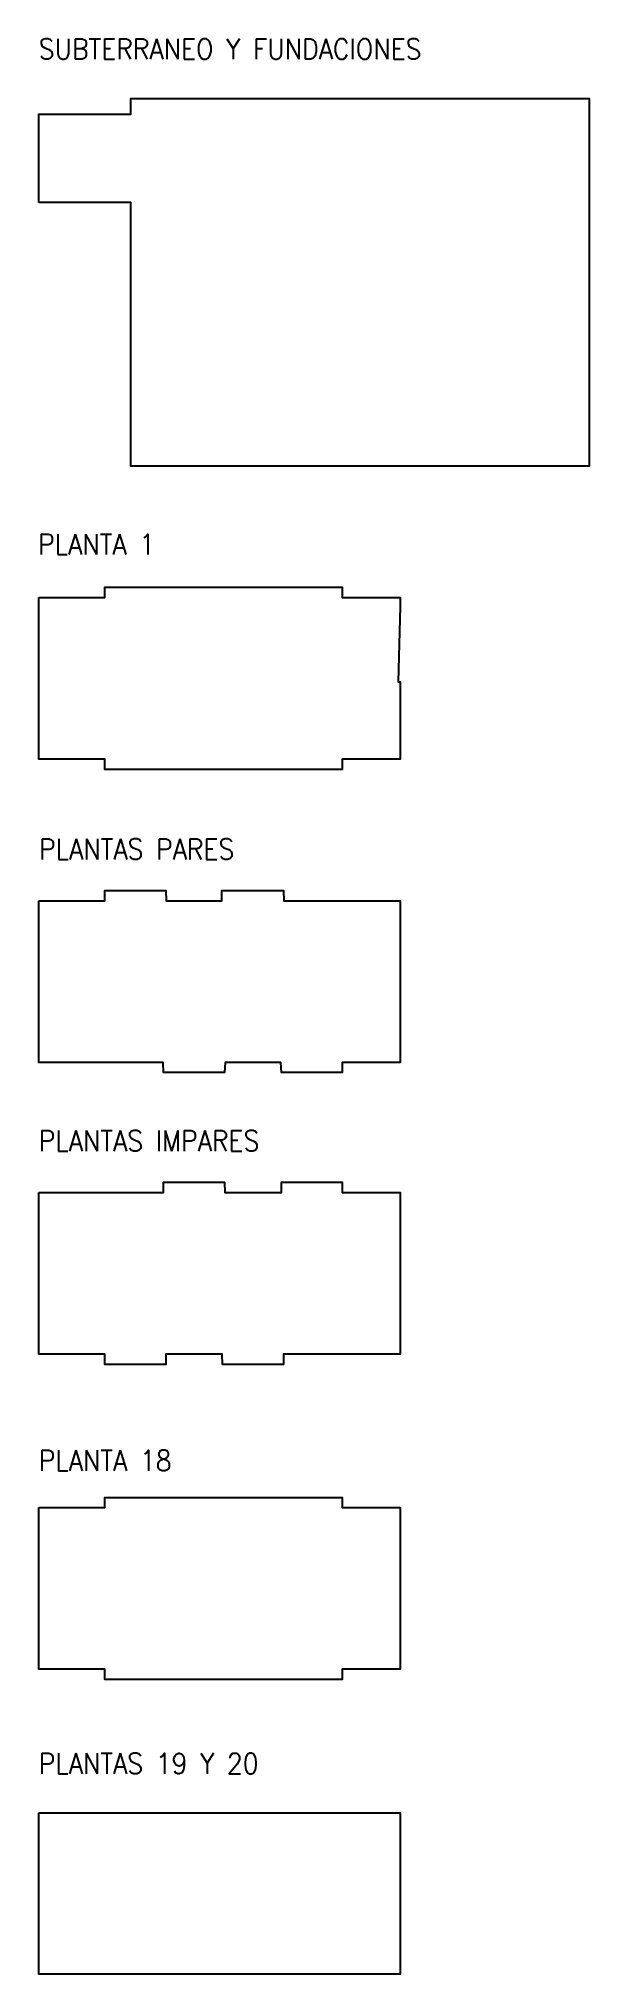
# Model space of a CAD drawing. Extents: x 2771 to 13802, y -1997 to 16878.
# Drawn here: x 8431 to 13802, y -1997 to 16878 of the extents above; entities that cross this region are included whole.
import ezdxf

# ---------------------------------------------------------------- set-up
doc = ezdxf.new("R2010")
doc.units = 0
doc.header["$LTSCALE"] = 60
doc.layers.add('CIELO', color=3, linetype='CONTINUOUS')
doc.styles.add('ROMANS', font='romans.shx', dxfattribs={"width": 0.9, "height": 10})

msp = doc.modelspace()

# ---------------------------------------------------------------- texts
at = {"layer": 'CIELO', "char_height": 200, "attachment_point": 1, "style": 'ROMANS'}
for s, width, insert in [('SUBTERRANEO Y FUNDACIONES', 5126.8231212979, (8431.38330255, 16877.69905457)), ('PLANTA 1', 1751.465916972, (8424.91472751, 12047.82343968)), ('PLANTAS PARES', 2523.3028306148, (8433.80539709, 9074.88375632)), ('PLANTAS IMPARES', 2709.60842662, (8431.38332758, 6231.36386515)), ('PLANTA 18', 2709.60842662, (8431.3833434, 3113.58578675)), ('PLANTAS 19 Y 20', 2709.60842662, (8431.38331286, 158.28244409))]:
    msp.add_mtext_dynamic_manual_height_columns(s, width=width, gutter_width=50, heights=[0], dxfattribs=dict(at, insert=insert))

# ---------------------------------------------------------------- linework, layer by layer
at = {"layer": 'CIELO'}
for points in [[(8431.38333382, 15280.95506492), (8431.38333382, 16140.95506492), (9331.38333382, 16140.95506492), (9331.38333382, 16294.95506492), (13802.38333382, 16294.95506492), (13802.38333382, 12708.95506492), (9331.38333382, 12708.95506492), (9331.38333382, 15280.95506492), (8431.38333382, 15280.95506492)], [(8431.38332758, 11428.70691493), (9076.38332758, 11428.70691493), (9076.38332758, 11528.70691493), (11392.38332758, 11528.70691493), (11392.38332758, 11428.70691493), (11957.38332758, 11428.70691493), (11957.38332758, 11339.70691493), (11937.38332758, 10607.70691493), (11957.38332758, 10607.70691493), (11957.38332758, 9852.70691493), (11392.38332758, 9852.70691493), (11392.38332758, 9752.70691493), (9076.38332758, 9752.70691493), (9076.38332758, 9852.70691493), (8431.38332758, 9852.70691493), (8431.38332758, 11428.70691493)], [(8431.38332758, 8471.64672195), (9076.38332758, 8471.64672195), (9076.38332758, 8571.64672195), (9670.38332758, 8571.64672195), (9675.38332758, 8471.64672195), (10219.38332758, 8471.64672195), (10219.38332758, 8571.64672195), (10818.38332758, 8571.64672195), (10823.38332758, 8471.64672195), (11957.38332758, 8471.64672195), (11957.38332758, 6895.64672195), (11392.38332758, 6895.64672195), (11392.38332758, 6795.64672195), (10798.38332758, 6795.64672195), (10793.38332758, 6895.64672195), (10249.38332758, 6895.64672195), (10244.38332758, 6795.64672195), (9650.38332758, 6795.64672195), (9645.38332758, 6895.64672195), (8431.38332758, 6895.64672195), (8431.38332758, 8471.64672195)], [(8431.38332758, 5626.46052977), (9647.88332758, 5626.46052977), (9650.38332758, 5726.46052977), (10244.38332758, 5726.46052977), (10246.88332758, 5626.46052977), (10798.38332758, 5626.46052977), (10798.38332758, 5726.46052977), (11392.38332758, 5726.46052977), (11392.38332758, 5626.46052977), (11957.38332758, 5626.46052977), (11957.38332758, 4050.46052977), (10818.38332758, 4050.46052977), (10818.38332758, 3950.46052977), (10224.38332758, 3950.46052977), (10221.88332758, 4050.46052977), (9670.38332758, 4050.46052977), (9670.38332758, 3950.46052977), (9076.38332758, 3950.46052977), (9076.38332758, 4050.46052977), (8431.38332758, 4050.46052977), (8431.38332758, 5626.46052977)], [(8431.38332758, 2553.88693421), (9076.38332758, 2553.88693421), (9076.38332758, 2653.88693421), (11392.38332758, 2653.88693421), (11392.38332758, 2553.88693421), (11957.38332758, 2553.88693421), (11957.38332758, 977.88693421), (11392.38332758, 977.88693421), (11392.38332758, 877.88693421), (9076.38332758, 877.88693421), (9076.38332758, 977.88693421), (8431.38332758, 977.88693421), (8431.38332758, 2553.88693421)], [(8431.38332758, -420.50445642), (11957.38332758, -420.50445642), (11957.38332758, -1996.50445642), (8431.38332758, -1996.50445642), (8431.38332758, -440.50445642), (8431.38332758, -420.50445642)]]:
    msp.add_lwpolyline(points, dxfattribs=at)

msp.set_redraw_order([(e.dxf.handle, doc.entitydb.next_handle()) for e in msp.query("TEXT MTEXT ATTDEF DIMENSION ARC_DIMENSION")])  # texts and dimensions are drawn at this point

doc.saveas('drawing.dxf')
